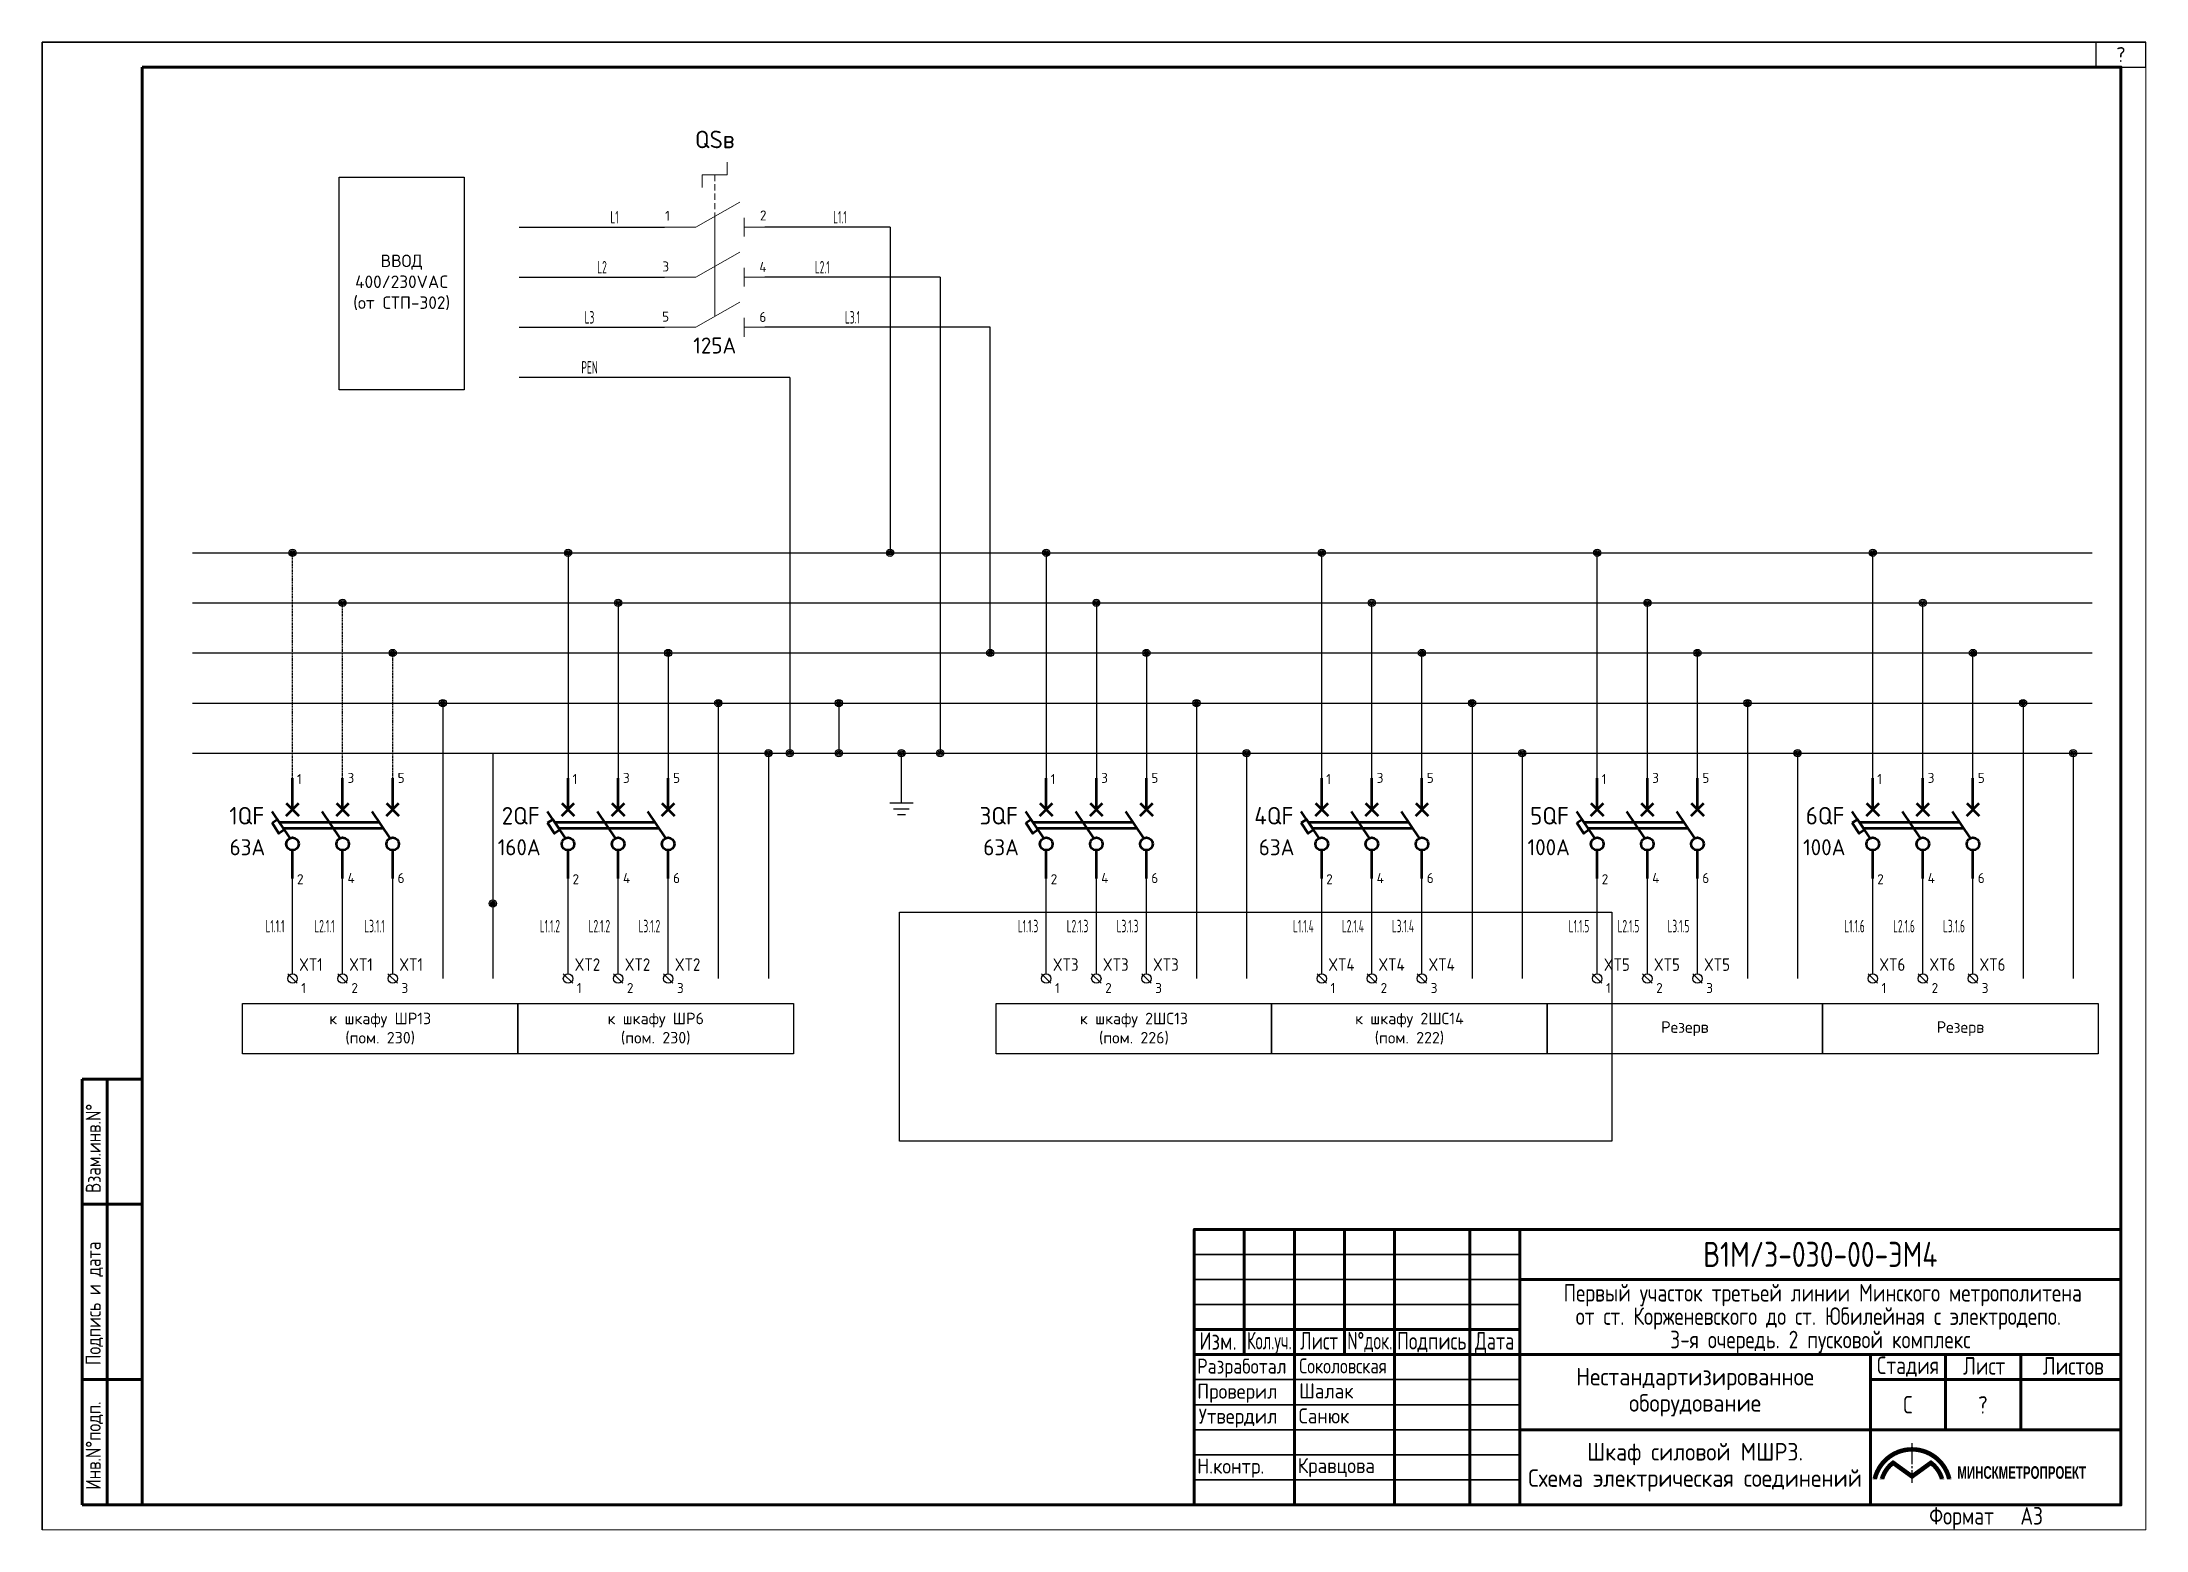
# Paper-space layout 'Layout2' of a CAD drawing. Extents: x 699 to 1119, y -252 to 45.
# The model-space entities are those that its viewports show. They can reach past a viewport. Long polylines and large blocks are cut down to what shows.
import ezdxf
from ezdxf.enums import TextEntityAlignment as Align

# ---------------------------------------------------------------- set-up
doc = ezdxf.new("R2010")
doc.units = 0
doc.linetypes.add('HIDDEN2', pattern=[0.1875, 0.125, -0.0625])
doc.linetypes.add('STRIH', pattern=[2, 1, -1])
doc.layers.add('_Рамка', color=7, linetype='Continuous', lineweight=25)
doc.layers.add('ЭЛ_надписи', color=7, linetype='Continuous', lineweight=30)
for name, color, linetype in [('Layer1', 7, 'Continuous'), ('MISC', 5, 'Continuous'), ('SYMS', 7, 'Continuous'), ('TAGFIXED', 7, 'Continuous'), ('TAGS', 7, 'Continuous'), ('TERMS', 7, 'Continuous'), ('WIREFIXED', 1, 'Continuous'), ('зелено-желтый_2.5_ПВ3', 60, 'Continuous'), ('зелено-желтый_4_ПВ3', 60, 'Continuous'), ('зелено-желтый_6_ПВ3', 60, 'Continuous'), ('медь_шина', 7, 'Continuous'), ('черный_2.5_ПВ3', 250, 'Continuous'), ('черный_4_ПВ3', 250, 'Continuous'), ('черный_6_ПВ3', 250, 'Continuous'), ('ЭЛ', 7, 'Continuous'), ('ЭЛЕКТР.', 7, 'Continuous')]:
    doc.layers.add(name, color=color, linetype=linetype)
doc.styles.add('GOST-2.304_Type-B', font='GOST_Common.ttf')
doc.styles.add('ISOCPEUR', font='isocpeur.ttf', dxfattribs={"width": 0.8})
doc.styles.add('WD', font='txt.shx')
doc.styles.add('WD_IEC', font='ISOCP2.shx', dxfattribs={"width": 0.9, "height": 4})
doc.styles.add('ГОСТ 2.304', font='isocpeur.ttf')
doc.styles.add('ММП', font='isocpeur.ttf', dxfattribs={"width": 0.9})

psp = doc.layouts.new('Layout2')

msp = doc.modelspace()

# ---------------------------------------------------------------- texts
at = {"color": 7, "linetype": 'STRIH', "lineweight": 20, "attachment_point": 5, "style": 'ГОСТ 2.304'}
for s, insert, char_height, width in [('{\\C256;ВВОД \\P400/230VAC\\P(от СТП-302)}', (487.06, 243.54), 2.5, 25), ('{\\C256;к шкафу ШР13\\P(пом. 230)}', (482.77, 94.57), 2.3, 55), ('{\\C256;к шкафу ШР6\\P(пом. 230)}', (537.77, 94.57), 2.3, 55), ('{\\C256;к шкафу 2ШС13\\P(пом. 226)}', (633.24, 94.57), 2.3, 55), ('{\\C256;к шкафу 2ШС14\\P(пом. 222)}', (688.24, 94.57), 2.3, 55), ('{\\C256;Резерв}', (743.24, 94.57), 2.3, 55), ('{\\C256;Резерв}', (798.24, 94.57), 2.3, 55)]:
    msp.add_mtext(s, dxfattribs=dict(at, insert=insert, char_height=char_height, width=width))
at = {"layer": 'ЭЛ', "style": 'ISOCPEUR', "width": 0.9}
msp.add_text('?', height=3, dxfattribs=at).set_placement((830.27, 287.51), align=Align.CENTER)
at = {"layer": 'ЭЛ_надписи', "color": 7, "lineweight": 30, "style": 'ISOCPEUR'}
for s, width, p in [('Разработал', 0.85, (645.87, 25.7)), ('Соколовская', 0.8, (666.24, 25.75)), ('Проверил', 0.9, (645.87, 20.7)), ('Шалак', 0.9, (666.24, 20.75)), ('Утвердил', 0.9, (646.17, 15.73)), ('Санюк', 0.9, (666.14, 15.77)), ('Н.контр.', 0.9, (645.87, 5.75)), ('Кравцова', 0.9, (665.95, 5.85))]:
    msp.add_text(s, height=3, dxfattribs=dict(at, width=width)).set_placement(p)
at = {"layer": 'ЭЛЕКТР.', "ltscale": 0.5, "char_height": 3.5, "style": 'ММП'}
for s, width, insert, attachment_point, line_spacing_factor in [('\\pi8.76306;{\\W0.8;Первый участок третьей линии Минского метрополитена\\P\\pi9.39306; от ст. Корженевского до ст. Юбилейная с электродепо.           \\P\\pi30.04306;3-я очередь. 2 пусковой комплекс}', 119.7261, (710.27, 43.6), 1, 0.8), ('Нестандартизированное оборудование ', 70, (745.27, 22.01), 5, 0.9), ('Шкаф силовой МШР3.\\PСхема электрическая соединений ', 70, (745.27, 7.01), 5, 0.9)]:
    msp.add_mtext_dynamic_manual_height_columns(s, width=width, gutter_width=25, heights=[15], dxfattribs=dict(at, insert=insert, attachment_point=attachment_point, line_spacing_factor=line_spacing_factor))

# ---------------------------------------------------------------- blocks, each defined once
blk = doc.blocks.new('HGND2')
for p, q in [((0, 0.09375), (0, -0.09375)), ((0.046875, 0.0625), (0.046875, -0.0625)), ((0.09375, 0.03125), (0.09375, -0.03125))]:
    blk.add_line(p, q)
at = {"style": 'WD', "flags": 1}
blk.add_attdef('X4TERM01', (0, 0), '', height=0.01, dxfattribs=at)
blk = doc.blocks.new('WDDOT')
for radius in [0.72, 0.449, 0.223]:
    blk.add_circle((0, 0), radius)
blk = doc.blocks.new('WD_WNH')
at = {"linetype": 'Continuous', "style": 'WD_IEC', "width": 0.8}
blk.add_attdef('WIRENO', text='', height=2.5, dxfattribs=at).set_placement((0, 0.75), align=Align.CENTER)
at = {"style": 'WD_IEC', "flags": 1}
for tag, p in [('W08USER', (0, 0.375)), ('W04USER', (0, 0.875)), ('W05USER', (0, 0.75)), ('W09USER', (0, 0.25)), ('W03USER', (0, 1)), ('W06USER', (0, 0.625)), ('W07USER', (0, 0.5)), ('W02USER', (0, 1.125)), ('W01USER', (0, 1.25)), ('W10USER', (0, 0.125))]:
    blk.add_attdef(tag, text='', height=0.08, dxfattribs=at).set_placement(p, align=Align.CENTER)
blk = doc.blocks.new('VCB1_021')
at = {"lineweight": 50}
for p, q in [((0, -6.25), (0, 0)), ((-0.5, -12), (-4.09, -6.67)), ((-1.25, -7.5), (1.25, -5)), ((-1.25, -5), (1.25, -7.5)), ((0, -20), (0, -14.38))]:
    blk.add_line(p, q, dxfattribs=at)
blk.add_lwpolyline([(-4.09, -8.93), (-3.05, -8.23), (-1.66, -10.31), (-2.7, -11.01)], close=True, dxfattribs=at)
blk.add_circle((0, -13.12), 1.25, dxfattribs=at)
at = {"style": 'WD_IEC', "flags": 1}
for tag, p, height in [('X2TERM01', (0, 0), 0.08), ('ASSYCODE', (7.5, -12.5), 1), ('FAMILY', (7.5, -15), 1), ('X8TERM02', (0, -20), 0.08)]:
    blk.add_attdef(tag, p, '', height=height, dxfattribs=at)
at = {"style": 'GOST-2.304_Type-B'}
for tag, p in [('TERM01', (0.89, -0.18)), ('TERM02', (0.89, -20.18))]:
    blk.add_attdef(tag, text='', height=2, dxfattribs=at).set_placement(p, align=Align.MIDDLE_LEFT)
for tag, height, style, flags, p in [('DESC3', 2.7, 'WD_IEC', 1, (15, -5)), ('MFG', 1.5, 'WD_IEC', 9, (10, -7.5)), ('INST', 2.7, 'WD_IEC', 1, (17.5, -7.5)), ('CAT', 1.5, 'WD_IEC', 9, (10, -10)), ('LOC', 2.7, 'WD_IEC', 1, (20, -12.5)), ('XREF', 2.7, 'GOST-2.304_Type-B', 1, (25, -17.5)), ('DESC1', 2.7, 'WD_IEC', 1, (15, -20)), ('DESC2', 2.7, 'WD_IEC', 1, (15, -25))]:
    blk.add_attdef(tag, text='', height=height, dxfattribs=dict(style=style, flags=flags)).set_placement(p, align=Align.RIGHT)
for tag, height, p in [('TAG1', 3.5, (-7.5, -7.5)), ('RATING1', 3.2, (-7.31, -13.79))]:
    blk.add_attdef(tag, text='', height=height, dxfattribs=at).set_placement(p, align=Align.MIDDLE_RIGHT)
blk = doc.blocks.new('VCB2_021')
at = {"lineweight": 50}
for p, q in [((0, -6.25), (0, 0)), ((-0.5, -12), (-4.09, -6.67)), ((-1.25, -7.5), (1.25, -5)), ((-1.25, -5), (1.25, -7.5)), ((-12.69, -8.75), (-2.69, -8.75)), ((-11.85, -10), (-1.85, -10)), ((0, -20), (0, -14.38))]:
    blk.add_line(p, q, dxfattribs=at)
blk.add_circle((0, -13.12), 1.25, dxfattribs=at)
at = {"style": 'WD_IEC', "flags": 1}
for tag, p in [('LOC', (15, 5)), ('DESC3', (17.5, 0)), ('DESC2', (17.5, -5)), ('DESC1', (17.5, -22.5)), ('INST', (15, -27.5)), ('XREF', (17.5, -32.5))]:
    blk.add_attdef(tag, text='', height=2.7, dxfattribs=at).set_placement(p, align=Align.RIGHT)
for tag, p, height in [('X2TERM01', (0, 0), 0.08), ('FAMILY', (12.5, -17.5), 1), ('X8TERM02', (0, -20), 0.08)]:
    blk.add_attdef(tag, p, '', height=height, dxfattribs=at)
at = {"style": 'GOST-2.304_Type-B'}
for tag, p in [('TERM01', (0.97, 0.06)), ('TERM02', (0.97, -19.94))]:
    blk.add_attdef(tag, text='', height=2, dxfattribs=at).set_placement(p, align=Align.MIDDLE_LEFT)
at = {"style": 'GOST-2.304_Type-B', "flags": 1}
blk.add_attdef('TAG2', text='', height=3.5, dxfattribs=at).set_placement((2.5, -10), align=Align.MIDDLE_LEFT)
blk = doc.blocks.new('HDS1_001_1-')
at = {"linetype": 'Continuous', "lineweight": 0}
for p, q in [((12.5, 10.44), (12.5, 12.94)), ((7.5, 7.94), (7.5, 10.44)), ((7.5, 10.44), (12.5, 10.44))]:
    blk.add_line(p, q, dxfattribs=at)
at = {"linetype": 'HIDDEN2', "lineweight": 0, "ltscale": 10}
blk.add_line((10, 10.44), (10, 2.14), dxfattribs=at)
at = {"layer": 'Layer1', "lineweight": 0}
for p, q in [((15.87, 1.88), (15.87, -1.88)), ((15.87, 0), (20, 0))]:
    blk.add_line(p, q, dxfattribs=at)
blk.add_lwpolyline([(0, 0), (6.25, 0), (15, 5)], dxfattribs=at)
at = {"style": 'GOST-2.304_Type-B'}
for tag, height, p in [('TAG1', 3.5, (10, 17.5)), ('RATING1', 3.2, (10, -5))]:
    blk.add_attdef(tag, text='', height=height, dxfattribs=at).set_placement(p, align=Align.MIDDLE_CENTER)
at = {"style": 'WD'}
for tag, flags, p in [('MFG', 9, (-10, 10)), ('ASSYCODE', 9, (-10, 5)), ('CAT', 9, (-10, 7.5)), ('WDTYPE', 1, (-10, -15))]:
    blk.add_attdef(tag, text='', height=0.01, dxfattribs=dict(at, flags=flags)).set_placement(p, align=Align.CENTER)
at = {"style": 'WD', "width": 0.7, "flags": 1}
for tag, p in [('DESC1', (-10, 2.5)), ('DESC2', (-10, -2.5)), ('DESC3', (-10, -5)), ('INST', (-10, -7.5)), ('LOC', (-10, -12.5)), ('WDBLKNAM', (-10, -17.5)), ('POS1', (-10, -20))]:
    blk.add_attdef(tag, text='', height=0.125, dxfattribs=at).set_placement(p, align=Align.CENTER)
at = {"style": 'WD'}
for tag, p, height, flags in [('FAMILY', (-10, 0), 0.01, 9), ('X4TERM01', (0, 0), 0.005, 1), ('X1TERM02', (20, 0), 0.005, 1)]:
    blk.add_attdef(tag, p, '', height=height, dxfattribs=dict(at, flags=flags))
at = {"style": 'GOST-2.304_Type-B'}
blk.add_attdef('TERM01', text='', height=2, dxfattribs=at).set_placement((1.04, 2.25), align=Align.MIDDLE_RIGHT)
blk.add_attdef('TERM02', text='', height=2, dxfattribs=at).set_placement((19.03, 2.33), align=Align.MIDDLE_LEFT)
blk = doc.blocks.new('HDS2_001_1-')
at = {"lineweight": 0}
for p, q in [((10, 12.14), (10, 2.14)), ((15.87, 1.88), (15.87, -1.88)), ((15.87, 0), (20, 0))]:
    blk.add_line(p, q, dxfattribs=at)
blk.add_lwpolyline([(0, 0), (6.25, 0), (15, 5)], dxfattribs=at)
at = {"flags": 1}
for tag, height, style, p in [('WDTYPE', 0.01, 'WD', (7.5, 22.5)), ('RATING1', 3.2, 'GOST-2.304_Type-B', (10, -12.5))]:
    blk.add_attdef(tag, text='', height=height, dxfattribs=dict(at, style=style)).set_placement(p, align=Align.CENTER)
at = {"style": 'WD', "width": 0.7, "flags": 1}
for tag, p in [('LOC', (10, 25)), ('WDBLKNAM', (12.5, 22.5)), ('INST', (7.5, 17.5)), ('DESC2', (10, 17.5)), ('DESC1', (10, 20)), ('DESC3', (12.5, 17.5)), ('POS1', (5, 15))]:
    blk.add_attdef(tag, text='', height=0.125, dxfattribs=at).set_placement(p, align=Align.CENTER)
at = {"style": 'WD'}
for tag, p, height, flags in [('FAMILY', (10, 22.5), 0.01, 9), ('X4TERM01', (0, 0), 0.005, 1), ('X1TERM02', (20, 0), 0.005, 1)]:
    blk.add_attdef(tag, p, '', height=height, dxfattribs=dict(at, flags=flags))
at = {"style": 'GOST-2.304_Type-B'}
blk.add_attdef('TERM01', text='', height=2, dxfattribs=at).set_placement((0.89, 2.14), align=Align.MIDDLE_RIGHT)
blk.add_attdef('TERM02', text='', height=2, dxfattribs=at).set_placement((18.91, 2.07), align=Align.MIDDLE_LEFT)
at = {"style": 'GOST-2.304_Type-B', "flags": 1}
blk.add_attdef('TAG2', text='', height=3.5, dxfattribs=at).set_placement((10, -5), align=Align.MIDDLE_CENTER)
blk = doc.blocks.new('HT0001_013')
at = {"linetype": 'Continuous'}
blk.add_line((-0.94, 0.94), (0.94, -0.94), dxfattribs=at)
blk.add_circle((0, 0), 0.938, dxfattribs=at)
at = {"style": 'WD_IEC', "flags": 1}
for tag, p in [('DESC3', (-5, 12.5)), ('DESC2', (-5, 7.5)), ('DESC1', (-5, 2.5)), ('INST', (-5, -10)), ('LOC', (-5, -15))]:
    blk.add_attdef(tag, text='', height=2.5, dxfattribs=at).set_placement(p, align=Align.RIGHT)
for tag, p, height in [('MFG', (-7.5, 0), 1.5), ('X4TERM01', (-0.94, 0), 0.08), ('X2TERM01', (0, 0.94), 0.08), ('X1TERM01', (0.94, 0), 0.08), ('ASSYCODE', (-10, -5), 1), ('CAT', (-7.5, -2.5), 1.5), ('X8TERM01', (0, -0.94), 0.08), ('CATDESC', (-10, -17.5), 1)]:
    blk.add_attdef(tag, p, '', height=height, dxfattribs=at)
at = {"style": 'GOST-2.304_Type-B', "flags": 8}
blk.add_attdef('TAGSTRIP', text='', height=2.5, dxfattribs=at).set_placement((1.31, 2.79), align=Align.MIDDLE_LEFT)
at = {"style": 'GOST-2.304_Type-B'}
blk.add_attdef('TERM01', text='', height=2, dxfattribs=at).set_placement((1.76, -1.89), align=Align.MIDDLE_LEFT)
blk = doc.blocks.new('WD_WNV')
at = {"linetype": 'Continuous', "style": 'WD_IEC', "width": 0.8}
blk.add_attdef('WIRENO', text='', height=2.5, dxfattribs=at).set_placement((-1.6, 0), align=Align.MIDDLE_RIGHT)
at = {"style": 'WD_IEC', "flags": 1}
for tag, p in [('W08USER', (-1, 0.375)), ('W04USER', (-1, 0.875)), ('W05USER', (-1, 0.75)), ('W09USER', (-1, 0.25)), ('W03USER', (-1, 1)), ('W06USER', (-1, 0.625)), ('W07USER', (-1, 0.5)), ('W02USER', (-1, 1.125)), ('W01USER', (-1, 1.25)), ('W10USER', (-1, 0.125))]:
    blk.add_attdef(tag, text='', height=0.08, dxfattribs=at).set_placement(p, align=Align.CENTER)
blk = doc.blocks.new('*U173')
at = {"color": 4, "lineweight": 60}
for p, q in [((21243.22, 46109.74), (21243.22, 46024.74)), ((21243.22, 46109.74), (21255.22, 46109.74)), ((21248.22, 46109.74), (21248.22, 46024.74)), ((21243.22, 46084.74), (21255.22, 46084.74)), ((21475.22, 46079.74), (21475.22, 46054.74)), ((21485.22, 46079.74), (21485.22, 46024.74)), ((21495.22, 46079.74), (21495.22, 46054.74)), ((21505.22, 46079.74), (21505.22, 46024.74)), ((21520.22, 46079.74), (21520.22, 46024.74)), ((21530.22, 46079.74), (21530.22, 46024.74)), ((21530.22, 46069.74), (21650.22, 46069.74)), ((21465.22, 46059.74), (21530.22, 46059.74)), ((21465.22, 46054.74), (21530.22, 46054.74)), ((21530.22, 46054.74), (21650.22, 46054.74)), ((21600.22, 46054.74), (21600.22, 46024.74)), ((21615.22, 46054.74), (21615.22, 46039.74)), ((21630.22, 46054.74), (21630.22, 46039.74)), ((21243.22, 46049.74), (21255.22, 46049.74)), ((21600.22, 46049.74), (21650.22, 46049.74)), ((21530.22, 46039.74), (21650.22, 46039.74)), ((21243.22, 46024.74), (21255.22, 46024.74))]:
    blk.add_line(p, q, dxfattribs=at)
at = {"color": 7, "lineweight": 30}
for p, q in [((21465.22, 46074.74), (21530.22, 46074.74)), ((21465.22, 46069.74), (21530.22, 46069.74)), ((21465.22, 46064.74), (21530.22, 46064.74)), ((21465.22, 46049.74), (21530.22, 46049.74)), ((21465.22, 46044.74), (21530.22, 46044.74)), ((21465.22, 46039.74), (21530.22, 46039.74)), ((21465.22, 46034.74), (21530.22, 46034.74)), ((21465.22, 46029.74), (21530.22, 46029.74))]:
    blk.add_line(p, q, dxfattribs=at)
blk.add_lwpolyline([(21235.22, 46316.74), (21655.22, 46316.74), (21655.22, 46019.74), (21235.22, 46019.74)], close=True, dxfattribs=at)
at = {"color": 4, "lineweight": 60}
for points in [[(21255.22, 46311.74), (21650.22, 46311.74), (21650.22, 46024.74), (21255.22, 46024.74)], [(21465.22, 46024.74), (21650.22, 46024.74), (21650.22, 46079.74), (21465.22, 46079.74)]]:
    blk.add_lwpolyline(points, close=True, dxfattribs=at)
at = {"color": 172}
for points in [[(21601.09, 46029.86, 0.9, 0.9, 0), (21601.09, 46029.96, 0.9, 0.9, -0.788931), (21615.94, 46029.96, 0.9, 0.9, 0), (21615.94, 46029.86, 0, 0, 0)], [(21602.54, 46029.86, 0.9, 0.9, 0), (21602.54, 46029.96, 0.9, 0.9, -0.168426), (21604.92, 46033.28, 0, 0, 0)], [(21612.3, 46033.15, 0.72, 0.72, -0.158796), (21614.5, 46029.96, 0.9, 0.9, 0), (21614.5, 46029.86, 0, 0, 0)]]:
    blk.add_lwpolyline(points, format="xyseb", dxfattribs=at)
for points, const_width in [([(21608.52, 46032.84), (21608.52, 46037.09)], 0.225), ([(21612.51, 46033.3), (21608.52, 46030.41), (21604.52, 46033.3)], 0.9), ([(21608.52, 46032.03), (21608.52, 46032.48)], 0.225), ([(21608.52, 46029.13), (21608.52, 46031.68)], 0.225)]:
    blk.add_lwpolyline(points, dxfattribs=dict(at, const_width=const_width))
at = {"color": 172, "const_width": 0.9}
blk.add_lwpolyline([(21614.5, 46029.96, 0.168426), (21612.11, 46033.28, 0.168426)], format="xyb", dxfattribs=at)
at = {"color": 7, "lineweight": 30, "style": 'ISOCPEUR', "width": 0.8}
for s, p in [('Взам.инв.N%%d', (21246.94, 46087.01)), ('Подпись и дата', (21246.93, 46052.63)), ('Инв.N%%dподп.', (21246.93, 46027.75))]:
    blk.add_text(s, height=3, rotation=90, dxfattribs=at).set_placement(p)
at = {"color": 7, "lineweight": 30, "style": 'ISOCPEUR'}
for s, width, p, p2 in [('Изм.', 0.838425, (21466.22, 46055.7), (21473.7, 46055.7)), ('Кол.уч.', 0.606854, (21475.77, 46055.77), (21484.69, 46055.77)), ('Лист', 0.722731, (21486.36, 46055.74), (21493.94, 46055.74)), ('N%%Dдок.', 0.678677, (21495.79, 46055.77), (21504.82, 46055.77)), ('Подпись', 0.8104, (21505.7, 46055.74), (21519.6, 46055.74)), ('Дата', 0.659629, (21521.28, 46055.74), (21529.13, 46055.74))]:
    blk.add_text(s, height=3.5, dxfattribs=dict(at, width=width)).set_placement(p, p2, align=Align.FIT)
at = {"color": 7, "lineweight": 30, "style": 'ISOCPEUR', "width": 0.8}
for s, p in [('Стадия', (21607.72, 46050.85)), ('Лист', (21622.92, 46050.73)), ('Листов', (21640.72, 46050.73))]:
    blk.add_text(s, height=3.5, dxfattribs=at).set_placement(p, align=Align.CENTER)
blk.add_text('Формат', height=3.5, dxfattribs=at).set_placement((21611.96, 46020.8))
at = {"color": 7, "insert": (21617.56, 46032.45), "char_height": 2.5, "width": 31.8132, "attachment_point": 1, "style": 'ISOCPEUR'}
blk.add_mtext('{\\fArial Narrow|b1|i0|c204|p34;МИНСКМЕТРОПРОЕКТ}', dxfattribs=at)
at = {"color": 5, "lineweight": 50, "style": 'ISOCPEUR', "width": 0.8}
blk.add_attdef('ШИФР_ОБЪЕКТА', text='', height=5, dxfattribs=at).set_placement((21590.22, 46074.74), align=Align.MIDDLE_CENTER)
at = {"color": 7, "lineweight": 30, "style": 'ISOCPEUR', "width": 0.8}
for tag, p in [('СТАДИЯ', (21607.72, 46044.74)), ('КОЛИЧЕСТВО_ЛИСТОВ_КОМПЛЕКТА', (21640.22, 46044.69))]:
    blk.add_attdef(tag, text='', height=3.5, dxfattribs=at).set_placement(p, align=Align.MIDDLE_CENTER)
blk.add_attdef('НОМЕР_ЛИСТА', text='', height=3.5, dxfattribs=at).set_placement((21622.66, 46044.69), align=Align.MIDDLE)
blk.add_attdef('ФОРМАТ', (21630.16, 46020.8), '', height=3.5, dxfattribs=at)

# ---------------------------------------------------------------- linework, layer by layer
msp.add_line((574.33, 159.57), (574.33, 149.57))
at = {"color": 60}
msp.add_line((564.56, 154.57), (564.56, 149.57), dxfattribs=at)
for points in [[(499.56, 264.57), (499.56, 222.07), (474.56, 222.07), (474.56, 264.57)], [(510.27, 99.57), (510.27, 89.57), (455.27, 89.57), (455.27, 99.57)], [(565.27, 99.57), (565.27, 89.57), (510.27, 89.57), (510.27, 99.57)], [(660.74, 99.57), (660.74, 89.57), (605.74, 89.57), (605.74, 99.57)], [(715.74, 99.57), (715.74, 89.57), (660.74, 89.57), (660.74, 99.57)], [(770.74, 99.57), (770.74, 89.57), (715.74, 89.57), (715.74, 99.57)], [(825.74, 99.57), (825.74, 89.57), (770.74, 89.57), (770.74, 99.57)]]:
    msp.add_lwpolyline(points, close=True)
at = {"layer": 'зелено-желтый_2.5_ПВ3'}
for p, q in [((586.83, 139.57), (586.83, 149.57)), ((655.74, 149.57), (655.74, 104.57)), ((710.74, 149.57), (710.74, 104.57)), ((765.74, 149.57), (765.74, 104.57)), ((820.74, 149.57), (820.74, 104.57))]:
    msp.add_line(p, q, dxfattribs=at)
at = {"layer": 'зелено-желтый_4_ПВ3'}
for q in [(510.5, 224.57), (564.56, 154.57)]:
    msp.add_line((564.56, 224.57), q, dxfattribs=at)
at = {"layer": 'зелено-желтый_6_ПВ3'}
for p, q in [((505.27, 149.57), (505.27, 104.57)), ((560.27, 149.57), (560.27, 104.57))]:
    msp.add_line(p, q, dxfattribs=at)
at = {"layer": 'медь_шина', "color": 2}
msp.add_line((445.27, 189.57), (824.56, 189.57), dxfattribs=at)
at = {"layer": 'медь_шина', "color": 3}
msp.add_line((445.27, 179.57), (824.56, 179.57), dxfattribs=at)
at = {"layer": 'медь_шина', "color": 1}
msp.add_line((445.27, 169.57), (824.56, 169.57), dxfattribs=at)
at = {"layer": 'медь_шина', "color": 60}
msp.add_line((445.27, 149.57), (824.56, 149.57), dxfattribs=at)
at = {"layer": 'черный_2.5_ПВ3', "color": 5}
msp.add_line((445.27, 159.57), (824.56, 159.57), dxfattribs=at)
at = {"layer": 'черный_6_ПВ3', "color": 2}
for p, q in [((510.5, 254.57), (539.56, 254.57)), ((584.56, 254.57), (559.56, 254.57)), ((584.56, 254.57), (584.56, 189.57))]:
    msp.add_line(p, q, dxfattribs=at)
at = {"layer": 'черный_6_ПВ3', "color": 3}
for p, q in [((510.51, 244.57), (539.56, 244.57)), ((594.56, 244.57), (559.56, 244.57)), ((594.56, 244.57), (594.56, 149.7))]:
    msp.add_line(p, q, dxfattribs=at)
at = {"layer": 'черный_6_ПВ3', "color": 1}
for p, q in [((510.5, 234.57), (539.56, 234.57)), ((604.56, 234.57), (559.56, 234.57)), ((604.56, 169.57), (604.56, 234.57))]:
    msp.add_line(p, q, dxfattribs=at)
at = {"layer": 'черный_6_ПВ3', "linetype": 'HIDDEN2'}
for p, q in [((465.27, 144.57), (465.27, 189.57)), ((475.27, 144.57), (475.27, 179.57)), ((485.27, 144.57), (485.27, 169.57))]:
    msp.add_line(p, q, dxfattribs=at)
at = {"layer": 'черный_6_ПВ3'}
for p, q in [((520.27, 189.57), (520.27, 144.57)), ((615.74, 189.57), (615.74, 144.57)), ((670.74, 144.57), (670.74, 189.57)), ((725.74, 144.57), (725.74, 189.57)), ((780.74, 144.57), (780.74, 189.57)), ((530.27, 179.57), (530.27, 144.57)), ((625.74, 179.57), (625.74, 144.57)), ((680.74, 144.57), (680.74, 179.57)), ((735.74, 144.57), (735.74, 179.57)), ((790.74, 144.57), (790.74, 179.57)), ((540.27, 169.57), (540.27, 144.57)), ((635.74, 169.57), (635.74, 144.57)), ((690.74, 144.57), (690.74, 169.57)), ((745.74, 144.57), (745.74, 169.57)), ((800.74, 144.57), (800.74, 169.57)), ((495.27, 159.57), (495.27, 104.57)), ((550.27, 159.57), (550.27, 104.57)), ((645.74, 159.57), (645.74, 104.57)), ((700.74, 159.57), (700.74, 104.57)), ((755.74, 159.57), (755.74, 104.57)), ((810.74, 159.57), (810.74, 104.57)), ((465.27, 105.51), (465.27, 124.57)), ((475.27, 105.51), (475.27, 124.57)), ((485.27, 105.51), (485.27, 124.57)), ((520.27, 105.51), (520.27, 124.57)), ((530.27, 105.51), (530.27, 124.57)), ((540.27, 105.51), (540.27, 124.57)), ((615.74, 105.51), (615.74, 124.57)), ((625.74, 105.51), (625.74, 124.57)), ((635.74, 105.51), (635.74, 124.57)), ((670.74, 105.51), (670.74, 124.57)), ((680.74, 105.51), (680.74, 124.57)), ((690.74, 105.51), (690.74, 124.57)), ((725.74, 105.51), (725.74, 124.57)), ((735.74, 105.51), (735.74, 124.57)), ((745.74, 105.51), (745.74, 124.57)), ((780.74, 105.51), (780.74, 124.57)), ((790.74, 105.51), (790.74, 124.57)), ((800.74, 105.51), (800.74, 124.57))]:
    msp.add_line(p, q, dxfattribs=at)
at = {"layer": 'черный_6_ПВ3', "color": 1}
msp.add_lwpolyline([(586.44, 117.82), (728.65, 117.82), (728.65, 72.09), (586.44, 72.09)], close=True, dxfattribs=at)
at = {"layer": 'ЭЛ', "color": 7, "linetype": 'Continuous'}
msp.add_lwpolyline([(825.27, 286.51), (835.27, 286.51), (835.27, 291.51), (825.27, 291.51)], close=True, dxfattribs=at)

# ---------------------------------------------------------------- block references
at = {"layer": '_Рамка'}
ref = msp.add_blockref('*U173', (-20819.94, -46025.23), dxfattribs=at)
ref.add_attrib('ШИФР_ОБЪЕКТА', 'В1М/3-030-00-ЭМ4', dxfattribs={"layer": '0', "color": 5, "lineweight": 50, "height": 5, "style": 'ISOCPEUR', "width": 0.8}).set_placement((770.27, 49.51), align=Align.MIDDLE_CENTER)
ref.add_attrib('СТАДИЯ', 'С', dxfattribs={"layer": '0', "color": 7, "lineweight": 30, "height": 3.5, "style": 'ISOCPEUR', "width": 0.8}).set_placement((787.77, 19.51), align=Align.MIDDLE_CENTER)
ref.add_attrib('НОМЕР_ЛИСТА', '?', dxfattribs={"layer": '0', "color": 7, "lineweight": 30, "height": 3.5, "style": 'ISOCPEUR', "width": 0.8}).set_placement((802.72, 19.46), align=Align.MIDDLE)
ref.add_attrib('ФОРМАТ', 'А3', (810.22, -4.43), dxfattribs={"layer": '0', "color": 7, "lineweight": 30, "height": 3.5, "style": 'ISOCPEUR', "width": 0.8})
at = {"layer": 'SYMS'}
ref = msp.add_blockref('HDS1_001_1-', (539.56, 254.57), dxfattribs=at)
ref.add_attrib('TAG1F', 'QSв', dxfattribs={"layer": 'TAGFIXED', "height": 3.5, "style": 'GOST-2.304_Type-B'}).set_placement((549.56, 272.07), align=Align.MIDDLE_CENTER)
ref.add_attrib('RATING1', '125A', dxfattribs={"layer": 'MISC', "height": 3.2, "style": 'GOST-2.304_Type-B'}).set_placement((549.56, 230.94), align=Align.MIDDLE_CENTER)
ref.add_attrib('TERM01', '1', dxfattribs={"layer": 'TERMS', "height": 2, "style": 'GOST-2.304_Type-B'}).set_placement((540.61, 256.83), align=Align.MIDDLE_RIGHT)
ref.add_attrib('TERM02', '2', dxfattribs={"layer": 'TERMS', "height": 2, "style": 'GOST-2.304_Type-B'}).set_placement((558.59, 256.9), align=Align.MIDDLE_LEFT)
ref = msp.add_blockref('HDS2_001_1-', (539.56, 244.57), dxfattribs=at)
ref.add_attrib('TERM01', '3', dxfattribs={"layer": 'TERMS', "height": 2, "style": 'GOST-2.304_Type-B'}).set_placement((540.45, 246.71), align=Align.MIDDLE_RIGHT)
ref.add_attrib('TERM02', '4', dxfattribs={"layer": 'TERMS', "height": 2, "style": 'GOST-2.304_Type-B'}).set_placement((558.47, 246.64), align=Align.MIDDLE_LEFT)
ref = msp.add_blockref('HDS2_001_1-', (539.56, 234.57), dxfattribs=at)
ref.add_attrib('TERM01', '5', dxfattribs={"layer": 'TERMS', "height": 2, "style": 'GOST-2.304_Type-B'}).set_placement((540.45, 236.71), align=Align.MIDDLE_RIGHT)
ref.add_attrib('TERM02', '6', dxfattribs={"layer": 'TERMS', "height": 2, "style": 'GOST-2.304_Type-B'}).set_placement((558.47, 236.64), align=Align.MIDDLE_LEFT)
for p in [(465.27, 189.57), (520.27, 189.57), (584.56, 189.57), (615.74, 189.57), (670.74, 189.57), (725.74, 189.57), (780.74, 189.57), (475.27, 179.57), (530.27, 179.57), (625.74, 179.57), (680.74, 179.57), (735.74, 179.57), (790.74, 179.57), (485.27, 169.57), (540.27, 169.57), (604.56, 169.57), (635.74, 169.57), (690.74, 169.57), (745.74, 169.57), (800.74, 169.57), (495.27, 159.57), (550.27, 159.57), (574.33, 159.57), (645.74, 159.57), (700.74, 159.57), (755.74, 159.57), (810.74, 159.57), (560.27, 149.57), (564.56, 149.57), (574.33, 149.57), (586.83, 149.57), (594.56, 149.57), (655.74, 149.57), (710.74, 149.57), (765.74, 149.57), (820.74, 149.57), (505.27, 119.57)]:
    msp.add_blockref('WDDOT', p, dxfattribs=at)
ref = msp.add_blockref('VCB1_021', (465.27, 144.57), dxfattribs=at)
ref.add_attrib('TAG1F', '1QF', dxfattribs={"layer": 'TAGFIXED', "height": 3.5, "style": 'GOST-2.304_Type-B'}).set_placement((459.63, 137.07), align=Align.MIDDLE_RIGHT)
ref.add_attrib('RATING1', '63A', dxfattribs={"layer": 'MISC', "height": 3.2, "style": 'GOST-2.304_Type-B'}).set_placement((459.81, 130.78), align=Align.MIDDLE_RIGHT)
ref.add_attrib('TERM01', '1', dxfattribs={"layer": 'TERMS', "height": 2, "style": 'GOST-2.304_Type-B'}).set_placement((466.17, 144.4), align=Align.MIDDLE_LEFT)
ref.add_attrib('TERM02', '2', dxfattribs={"layer": 'TERMS', "height": 2, "style": 'GOST-2.304_Type-B'}).set_placement((466.17, 124.4), align=Align.MIDDLE_LEFT)
ref = msp.add_blockref('VCB2_021', (475.27, 144.57), dxfattribs=at)
ref.add_attrib('TERM01', '3', dxfattribs={"layer": 'TERMS', "height": 2, "style": 'GOST-2.304_Type-B'}).set_placement((476.25, 144.63), align=Align.MIDDLE_LEFT)
ref.add_attrib('TERM02', '4', dxfattribs={"layer": 'TERMS', "height": 2, "style": 'GOST-2.304_Type-B'}).set_placement((476.25, 124.63), align=Align.MIDDLE_LEFT)
ref = msp.add_blockref('VCB2_021', (485.27, 144.57), dxfattribs=at)
ref.add_attrib('TERM01', '5', dxfattribs={"layer": 'TERMS', "height": 2, "style": 'GOST-2.304_Type-B'}).set_placement((486.25, 144.63), align=Align.MIDDLE_LEFT)
ref.add_attrib('TERM02', '6', dxfattribs={"layer": 'TERMS', "height": 2, "style": 'GOST-2.304_Type-B'}).set_placement((486.25, 124.63), align=Align.MIDDLE_LEFT)
ref = msp.add_blockref('VCB1_021', (520.27, 144.57), dxfattribs=at)
ref.add_attrib('TAG1F', '2QF', dxfattribs={"layer": 'TAGFIXED', "height": 3.5, "style": 'GOST-2.304_Type-B'}).set_placement((514.63, 137.07), align=Align.MIDDLE_RIGHT)
ref.add_attrib('RATING1', '160A', dxfattribs={"layer": 'MISC', "height": 3.2, "style": 'GOST-2.304_Type-B'}).set_placement((514.81, 130.78), align=Align.MIDDLE_RIGHT)
ref.add_attrib('TERM01', '1', dxfattribs={"layer": 'TERMS', "height": 2, "style": 'GOST-2.304_Type-B'}).set_placement((521.17, 144.4), align=Align.MIDDLE_LEFT)
ref.add_attrib('TERM02', '2', dxfattribs={"layer": 'TERMS', "height": 2, "style": 'GOST-2.304_Type-B'}).set_placement((521.17, 124.4), align=Align.MIDDLE_LEFT)
ref = msp.add_blockref('VCB2_021', (530.27, 144.57), dxfattribs=at)
ref.add_attrib('TERM01', '3', dxfattribs={"layer": 'TERMS', "height": 2, "style": 'GOST-2.304_Type-B'}).set_placement((531.25, 144.63), align=Align.MIDDLE_LEFT)
ref.add_attrib('TERM02', '4', dxfattribs={"layer": 'TERMS', "height": 2, "style": 'GOST-2.304_Type-B'}).set_placement((531.25, 124.63), align=Align.MIDDLE_LEFT)
ref = msp.add_blockref('VCB2_021', (540.27, 144.57), dxfattribs=at)
ref.add_attrib('TERM01', '5', dxfattribs={"layer": 'TERMS', "height": 2, "style": 'GOST-2.304_Type-B'}).set_placement((541.25, 144.63), align=Align.MIDDLE_LEFT)
ref.add_attrib('TERM02', '6', dxfattribs={"layer": 'TERMS', "height": 2, "style": 'GOST-2.304_Type-B'}).set_placement((541.25, 124.63), align=Align.MIDDLE_LEFT)
ref = msp.add_blockref('VCB1_021', (615.74, 144.57), dxfattribs=at)
ref.add_attrib('TAG1F', '3QF', dxfattribs={"layer": 'TAGFIXED', "height": 3.5, "style": 'GOST-2.304_Type-B'}).set_placement((610.09, 137.07), align=Align.MIDDLE_RIGHT)
ref.add_attrib('RATING1', '63A', dxfattribs={"layer": 'MISC', "height": 3.2, "style": 'GOST-2.304_Type-B'}).set_placement((610.28, 130.78), align=Align.MIDDLE_RIGHT)
ref.add_attrib('TERM01', '1', dxfattribs={"layer": 'TERMS', "height": 2, "style": 'GOST-2.304_Type-B'}).set_placement((616.63, 144.4), align=Align.MIDDLE_LEFT)
ref.add_attrib('TERM02', '2', dxfattribs={"layer": 'TERMS', "height": 2, "style": 'GOST-2.304_Type-B'}).set_placement((616.63, 124.4), align=Align.MIDDLE_LEFT)
ref = msp.add_blockref('VCB2_021', (625.74, 144.57), dxfattribs=at)
ref.add_attrib('TERM01', '3', dxfattribs={"layer": 'TERMS', "height": 2, "style": 'GOST-2.304_Type-B'}).set_placement((626.71, 144.63), align=Align.MIDDLE_LEFT)
ref.add_attrib('TERM02', '4', dxfattribs={"layer": 'TERMS', "height": 2, "style": 'GOST-2.304_Type-B'}).set_placement((626.71, 124.63), align=Align.MIDDLE_LEFT)
ref = msp.add_blockref('VCB2_021', (635.74, 144.57), dxfattribs=at)
ref.add_attrib('TERM01', '5', dxfattribs={"layer": 'TERMS', "height": 2, "style": 'GOST-2.304_Type-B'}).set_placement((636.71, 144.63), align=Align.MIDDLE_LEFT)
ref.add_attrib('TERM02', '6', dxfattribs={"layer": 'TERMS', "height": 2, "style": 'GOST-2.304_Type-B'}).set_placement((636.71, 124.63), align=Align.MIDDLE_LEFT)
ref = msp.add_blockref('VCB1_021', (670.74, 144.57), dxfattribs=at)
ref.add_attrib('TAG1F', '4QF', dxfattribs={"layer": 'TAGFIXED', "height": 3.5, "style": 'GOST-2.304_Type-B'}).set_placement((665.09, 137.07), align=Align.MIDDLE_RIGHT)
ref.add_attrib('RATING1', '63A', dxfattribs={"layer": 'MISC', "height": 3.2, "style": 'GOST-2.304_Type-B'}).set_placement((665.28, 130.78), align=Align.MIDDLE_RIGHT)
ref.add_attrib('TERM01', '1', dxfattribs={"layer": 'TERMS', "height": 2, "style": 'GOST-2.304_Type-B'}).set_placement((671.63, 144.4), align=Align.MIDDLE_LEFT)
ref.add_attrib('TERM02', '2', dxfattribs={"layer": 'TERMS', "height": 2, "style": 'GOST-2.304_Type-B'}).set_placement((671.63, 124.4), align=Align.MIDDLE_LEFT)
ref = msp.add_blockref('VCB2_021', (680.74, 144.57), dxfattribs=at)
ref.add_attrib('TERM01', '3', dxfattribs={"layer": 'TERMS', "height": 2, "style": 'GOST-2.304_Type-B'}).set_placement((681.71, 144.63), align=Align.MIDDLE_LEFT)
ref.add_attrib('TERM02', '4', dxfattribs={"layer": 'TERMS', "height": 2, "style": 'GOST-2.304_Type-B'}).set_placement((681.71, 124.63), align=Align.MIDDLE_LEFT)
ref = msp.add_blockref('VCB2_021', (690.74, 144.57), dxfattribs=at)
ref.add_attrib('TERM01', '5', dxfattribs={"layer": 'TERMS', "height": 2, "style": 'GOST-2.304_Type-B'}).set_placement((691.71, 144.63), align=Align.MIDDLE_LEFT)
ref.add_attrib('TERM02', '6', dxfattribs={"layer": 'TERMS', "height": 2, "style": 'GOST-2.304_Type-B'}).set_placement((691.71, 124.63), align=Align.MIDDLE_LEFT)
ref = msp.add_blockref('VCB1_021', (725.74, 144.57), dxfattribs=at)
ref.add_attrib('TAG1F', '5QF', dxfattribs={"layer": 'TAGFIXED', "height": 3.5, "style": 'GOST-2.304_Type-B'}).set_placement((720.09, 137.07), align=Align.MIDDLE_RIGHT)
ref.add_attrib('RATING1', '100A', dxfattribs={"layer": 'MISC', "height": 3.2, "style": 'GOST-2.304_Type-B'}).set_placement((720.28, 130.78), align=Align.MIDDLE_RIGHT)
ref.add_attrib('TERM01', '1', dxfattribs={"layer": 'TERMS', "height": 2, "style": 'GOST-2.304_Type-B'}).set_placement((726.63, 144.4), align=Align.MIDDLE_LEFT)
ref.add_attrib('TERM02', '2', dxfattribs={"layer": 'TERMS', "height": 2, "style": 'GOST-2.304_Type-B'}).set_placement((726.63, 124.4), align=Align.MIDDLE_LEFT)
ref = msp.add_blockref('VCB2_021', (735.74, 144.57), dxfattribs=at)
ref.add_attrib('TERM01', '3', dxfattribs={"layer": 'TERMS', "height": 2, "style": 'GOST-2.304_Type-B'}).set_placement((736.71, 144.63), align=Align.MIDDLE_LEFT)
ref.add_attrib('TERM02', '4', dxfattribs={"layer": 'TERMS', "height": 2, "style": 'GOST-2.304_Type-B'}).set_placement((736.71, 124.63), align=Align.MIDDLE_LEFT)
ref = msp.add_blockref('VCB2_021', (745.74, 144.57), dxfattribs=at)
ref.add_attrib('TERM01', '5', dxfattribs={"layer": 'TERMS', "height": 2, "style": 'GOST-2.304_Type-B'}).set_placement((746.71, 144.63), align=Align.MIDDLE_LEFT)
ref.add_attrib('TERM02', '6', dxfattribs={"layer": 'TERMS', "height": 2, "style": 'GOST-2.304_Type-B'}).set_placement((746.71, 124.63), align=Align.MIDDLE_LEFT)
ref = msp.add_blockref('VCB1_021', (780.74, 144.57), dxfattribs=at)
ref.add_attrib('TAG1F', '6QF', dxfattribs={"layer": 'TAGFIXED', "height": 3.5, "style": 'GOST-2.304_Type-B'}).set_placement((775.09, 137.07), align=Align.MIDDLE_RIGHT)
ref.add_attrib('RATING1', '100A', dxfattribs={"layer": 'MISC', "height": 3.2, "style": 'GOST-2.304_Type-B'}).set_placement((775.28, 130.78), align=Align.MIDDLE_RIGHT)
ref.add_attrib('TERM01', '1', dxfattribs={"layer": 'TERMS', "height": 2, "style": 'GOST-2.304_Type-B'}).set_placement((781.63, 144.4), align=Align.MIDDLE_LEFT)
ref.add_attrib('TERM02', '2', dxfattribs={"layer": 'TERMS', "height": 2, "style": 'GOST-2.304_Type-B'}).set_placement((781.63, 124.4), align=Align.MIDDLE_LEFT)
ref = msp.add_blockref('VCB2_021', (790.74, 144.57), dxfattribs=at)
ref.add_attrib('TERM01', '3', dxfattribs={"layer": 'TERMS', "height": 2, "style": 'GOST-2.304_Type-B'}).set_placement((791.71, 144.63), align=Align.MIDDLE_LEFT)
ref.add_attrib('TERM02', '4', dxfattribs={"layer": 'TERMS', "height": 2, "style": 'GOST-2.304_Type-B'}).set_placement((791.71, 124.63), align=Align.MIDDLE_LEFT)
ref = msp.add_blockref('VCB2_021', (800.74, 144.57), dxfattribs=at)
ref.add_attrib('TERM01', '5', dxfattribs={"layer": 'TERMS', "height": 2, "style": 'GOST-2.304_Type-B'}).set_placement((801.71, 144.63), align=Align.MIDDLE_LEFT)
ref.add_attrib('TERM02', '6', dxfattribs={"layer": 'TERMS', "height": 2, "style": 'GOST-2.304_Type-B'}).set_placement((801.71, 124.63), align=Align.MIDDLE_LEFT)
at = {"layer": 'SYMS', "xscale": 25, "yscale": 25, "zscale": 25, "rotation": 270}
msp.add_blockref('HGND2', (586.83, 139.57), dxfattribs=at)
at = {"layer": 'SYMS'}
ref = msp.add_blockref('HT0001_013', (465.27, 104.57), dxfattribs=at)
ref.add_attrib('TAGSTRIP', 'XT1', dxfattribs={"layer": 'TAGS', "height": 2.5, "style": 'GOST-2.304_Type-B', "width": 0.9, "flags": 8}).set_placement((466.59, 107.36), align=Align.MIDDLE_LEFT)
ref.add_attrib('TERM01', '1', dxfattribs={"layer": 'TERMS', "height": 2, "style": 'GOST-2.304_Type-B'}).set_placement((467.03, 102.68), align=Align.MIDDLE_LEFT)
ref = msp.add_blockref('HT0001_013', (475.27, 104.57), dxfattribs=at)
ref.add_attrib('TAGSTRIP', 'XT1', dxfattribs={"layer": 'TAGS', "height": 2.5, "style": 'GOST-2.304_Type-B', "width": 0.9, "flags": 8}).set_placement((476.59, 107.36), align=Align.MIDDLE_LEFT)
ref.add_attrib('TERM01', '2', dxfattribs={"layer": 'TERMS', "height": 2, "style": 'GOST-2.304_Type-B'}).set_placement((477.03, 102.68), align=Align.MIDDLE_LEFT)
ref = msp.add_blockref('HT0001_013', (485.27, 104.57), dxfattribs=at)
ref.add_attrib('TAGSTRIP', 'XT1', dxfattribs={"layer": 'TAGS', "height": 2.5, "style": 'GOST-2.304_Type-B', "width": 0.9, "flags": 8}).set_placement((486.59, 107.36), align=Align.MIDDLE_LEFT)
ref.add_attrib('TERM01', '3', dxfattribs={"layer": 'TERMS', "height": 2, "style": 'GOST-2.304_Type-B'}).set_placement((487.03, 102.68), align=Align.MIDDLE_LEFT)
ref = msp.add_blockref('HT0001_013', (520.27, 104.57), dxfattribs=at)
ref.add_attrib('TAGSTRIP', 'XT2', dxfattribs={"layer": 'TAGS', "height": 2.5, "style": 'GOST-2.304_Type-B', "width": 0.9, "flags": 8}).set_placement((521.59, 107.36), align=Align.MIDDLE_LEFT)
ref.add_attrib('TERM01', '1', dxfattribs={"layer": 'TERMS', "height": 2, "style": 'GOST-2.304_Type-B'}).set_placement((522.03, 102.68), align=Align.MIDDLE_LEFT)
ref = msp.add_blockref('HT0001_013', (530.27, 104.57), dxfattribs=at)
ref.add_attrib('TAGSTRIP', 'XT2', dxfattribs={"layer": 'TAGS', "height": 2.5, "style": 'GOST-2.304_Type-B', "width": 0.9, "flags": 8}).set_placement((531.59, 107.36), align=Align.MIDDLE_LEFT)
ref.add_attrib('TERM01', '2', dxfattribs={"layer": 'TERMS', "height": 2, "style": 'GOST-2.304_Type-B'}).set_placement((532.03, 102.68), align=Align.MIDDLE_LEFT)
ref = msp.add_blockref('HT0001_013', (540.27, 104.57), dxfattribs=at)
ref.add_attrib('TAGSTRIP', 'XT2', dxfattribs={"layer": 'TAGS', "height": 2.5, "style": 'GOST-2.304_Type-B', "width": 0.9, "flags": 8}).set_placement((541.59, 107.36), align=Align.MIDDLE_LEFT)
ref.add_attrib('TERM01', '3', dxfattribs={"layer": 'TERMS', "height": 2, "style": 'GOST-2.304_Type-B'}).set_placement((542.03, 102.68), align=Align.MIDDLE_LEFT)
ref = msp.add_blockref('HT0001_013', (615.74, 104.57), dxfattribs=at)
ref.add_attrib('TAGSTRIP', 'XT3', dxfattribs={"layer": 'TAGS', "height": 2.5, "style": 'GOST-2.304_Type-B', "width": 0.9, "flags": 8}).set_placement((617.05, 107.36), align=Align.MIDDLE_LEFT)
ref.add_attrib('TERM01', '1', dxfattribs={"layer": 'TERMS', "height": 2, "style": 'GOST-2.304_Type-B'}).set_placement((617.5, 102.68), align=Align.MIDDLE_LEFT)
ref = msp.add_blockref('HT0001_013', (625.74, 104.57), dxfattribs=at)
ref.add_attrib('TAGSTRIP', 'XT3', dxfattribs={"layer": 'TAGS', "height": 2.5, "style": 'GOST-2.304_Type-B', "width": 0.9, "flags": 8}).set_placement((627.05, 107.36), align=Align.MIDDLE_LEFT)
ref.add_attrib('TERM01', '2', dxfattribs={"layer": 'TERMS', "height": 2, "style": 'GOST-2.304_Type-B'}).set_placement((627.5, 102.68), align=Align.MIDDLE_LEFT)
ref = msp.add_blockref('HT0001_013', (635.74, 104.57), dxfattribs=at)
ref.add_attrib('TAGSTRIP', 'XT3', dxfattribs={"layer": 'TAGS', "height": 2.5, "style": 'GOST-2.304_Type-B', "width": 0.9, "flags": 8}).set_placement((637.05, 107.36), align=Align.MIDDLE_LEFT)
ref.add_attrib('TERM01', '3', dxfattribs={"layer": 'TERMS', "height": 2, "style": 'GOST-2.304_Type-B'}).set_placement((637.5, 102.68), align=Align.MIDDLE_LEFT)
ref = msp.add_blockref('HT0001_013', (670.74, 104.57), dxfattribs=at)
ref.add_attrib('TAGSTRIP', 'XT4', dxfattribs={"layer": 'TAGS', "height": 2.5, "style": 'GOST-2.304_Type-B', "width": 0.9, "flags": 8}).set_placement((672.05, 107.36), align=Align.MIDDLE_LEFT)
ref.add_attrib('TERM01', '1', dxfattribs={"layer": 'TERMS', "height": 2, "style": 'GOST-2.304_Type-B'}).set_placement((672.5, 102.68), align=Align.MIDDLE_LEFT)
ref = msp.add_blockref('HT0001_013', (680.74, 104.57), dxfattribs=at)
ref.add_attrib('TAGSTRIP', 'XT4', dxfattribs={"layer": 'TAGS', "height": 2.5, "style": 'GOST-2.304_Type-B', "width": 0.9, "flags": 8}).set_placement((682.05, 107.36), align=Align.MIDDLE_LEFT)
ref.add_attrib('TERM01', '2', dxfattribs={"layer": 'TERMS', "height": 2, "style": 'GOST-2.304_Type-B'}).set_placement((682.5, 102.68), align=Align.MIDDLE_LEFT)
ref = msp.add_blockref('HT0001_013', (690.74, 104.57), dxfattribs=at)
ref.add_attrib('TAGSTRIP', 'XT4', dxfattribs={"layer": 'TAGS', "height": 2.5, "style": 'GOST-2.304_Type-B', "width": 0.9, "flags": 8}).set_placement((692.05, 107.36), align=Align.MIDDLE_LEFT)
ref.add_attrib('TERM01', '3', dxfattribs={"layer": 'TERMS', "height": 2, "style": 'GOST-2.304_Type-B'}).set_placement((692.5, 102.68), align=Align.MIDDLE_LEFT)
ref = msp.add_blockref('HT0001_013', (725.74, 104.57), dxfattribs=at)
ref.add_attrib('TAGSTRIP', 'XT5', dxfattribs={"layer": 'TAGS', "height": 2.5, "style": 'GOST-2.304_Type-B', "width": 0.9, "flags": 8}).set_placement((727.05, 107.36), align=Align.MIDDLE_LEFT)
ref.add_attrib('TERM01', '1', dxfattribs={"layer": 'TERMS', "height": 2, "style": 'GOST-2.304_Type-B'}).set_placement((727.5, 102.68), align=Align.MIDDLE_LEFT)
ref = msp.add_blockref('HT0001_013', (735.74, 104.57), dxfattribs=at)
ref.add_attrib('TAGSTRIP', 'XT5', dxfattribs={"layer": 'TAGS', "height": 2.5, "style": 'GOST-2.304_Type-B', "width": 0.9, "flags": 8}).set_placement((737.05, 107.36), align=Align.MIDDLE_LEFT)
ref.add_attrib('TERM01', '2', dxfattribs={"layer": 'TERMS', "height": 2, "style": 'GOST-2.304_Type-B'}).set_placement((737.5, 102.68), align=Align.MIDDLE_LEFT)
ref = msp.add_blockref('HT0001_013', (745.74, 104.57), dxfattribs=at)
ref.add_attrib('TAGSTRIP', 'XT5', dxfattribs={"layer": 'TAGS', "height": 2.5, "style": 'GOST-2.304_Type-B', "width": 0.9, "flags": 8}).set_placement((747.05, 107.36), align=Align.MIDDLE_LEFT)
ref.add_attrib('TERM01', '3', dxfattribs={"layer": 'TERMS', "height": 2, "style": 'GOST-2.304_Type-B'}).set_placement((747.5, 102.68), align=Align.MIDDLE_LEFT)
ref = msp.add_blockref('HT0001_013', (780.74, 104.57), dxfattribs=at)
ref.add_attrib('TAGSTRIP', 'XT6', dxfattribs={"layer": 'TAGS', "height": 2.5, "style": 'GOST-2.304_Type-B', "width": 0.9, "flags": 8}).set_placement((782.05, 107.36), align=Align.MIDDLE_LEFT)
ref.add_attrib('TERM01', '1', dxfattribs={"layer": 'TERMS', "height": 2, "style": 'GOST-2.304_Type-B'}).set_placement((782.5, 102.68), align=Align.MIDDLE_LEFT)
ref = msp.add_blockref('HT0001_013', (790.74, 104.57), dxfattribs=at)
ref.add_attrib('TAGSTRIP', 'XT6', dxfattribs={"layer": 'TAGS', "height": 2.5, "style": 'GOST-2.304_Type-B', "width": 0.9, "flags": 8}).set_placement((792.05, 107.36), align=Align.MIDDLE_LEFT)
ref.add_attrib('TERM01', '2', dxfattribs={"layer": 'TERMS', "height": 2, "style": 'GOST-2.304_Type-B'}).set_placement((792.5, 102.68), align=Align.MIDDLE_LEFT)
ref = msp.add_blockref('HT0001_013', (800.74, 104.57), dxfattribs=at)
ref.add_attrib('TAGSTRIP', 'XT6', dxfattribs={"layer": 'TAGS', "height": 2.5, "style": 'GOST-2.304_Type-B', "width": 0.9, "flags": 8}).set_placement((802.05, 107.36), align=Align.MIDDLE_LEFT)
ref.add_attrib('TERM01', '3', dxfattribs={"layer": 'TERMS', "height": 2, "style": 'GOST-2.304_Type-B'}).set_placement((802.5, 102.68), align=Align.MIDDLE_LEFT)
at = {"layer": 'WIREFIXED'}
ref = msp.add_blockref('WD_WNH', (529.56, 254.57), dxfattribs=at)
ref.add_attrib('WIRENOF', 'L1', dxfattribs={"linetype": 'Continuous', "height": 2.5, "style": 'WD_IEC', "width": 0.6}).set_placement((529.56, 255.32), align=Align.CENTER)
ref = msp.add_blockref('WD_WNH', (574.56, 254.57), dxfattribs=at)
ref.add_attrib('WIRENOF', 'L1.1', dxfattribs={"linetype": 'Continuous', "height": 2.5, "style": 'WD_IEC', "width": 0.6}).set_placement((574.56, 255.32), align=Align.CENTER)
ref = msp.add_blockref('WD_WNH', (527.06, 244.57), dxfattribs=at)
ref.add_attrib('WIRENOF', 'L2', dxfattribs={"linetype": 'Continuous', "height": 2.5, "style": 'WD_IEC', "width": 0.6}).set_placement((527.06, 245.32), align=Align.CENTER)
ref = msp.add_blockref('WD_WNH', (571.03, 244.57), dxfattribs=at)
ref.add_attrib('WIRENOF', 'L2.1', dxfattribs={"linetype": 'Continuous', "height": 2.5, "style": 'WD_IEC', "width": 0.6}).set_placement((571.03, 245.32), align=Align.CENTER)
ref = msp.add_blockref('WD_WNH', (524.56, 234.57), dxfattribs=at)
ref.add_attrib('WIRENOF', 'L3', dxfattribs={"linetype": 'Continuous', "height": 2.5, "style": 'WD_IEC', "width": 0.6}).set_placement((524.56, 235.32), align=Align.CENTER)
ref = msp.add_blockref('WD_WNH', (577.06, 234.57), dxfattribs=at)
ref.add_attrib('WIRENOF', 'L3.1', dxfattribs={"linetype": 'Continuous', "height": 2.5, "style": 'WD_IEC', "width": 0.6}).set_placement((577.06, 235.32), align=Align.CENTER)
ref = msp.add_blockref('WD_WNH', (524.56, 224.57), dxfattribs=at)
ref.add_attrib('WIRENOF', 'PEN', dxfattribs={"linetype": 'Continuous', "height": 2.5, "style": 'WD_IEC', "width": 0.6}).set_placement((524.56, 225.32), align=Align.CENTER)
ref = msp.add_blockref('WD_WNV', (465.27, 115.04), dxfattribs=at)
ref.add_attrib('WIRENOF', 'L1.1.1', dxfattribs={"linetype": 'Continuous', "height": 2.5, "style": 'WD_IEC', "width": 0.6}).set_placement((463.67, 115.04), align=Align.MIDDLE_RIGHT)
ref = msp.add_blockref('WD_WNV', (475.27, 115.04), dxfattribs=at)
ref.add_attrib('WIRENOF', 'L2.1.1', dxfattribs={"linetype": 'Continuous', "height": 2.5, "style": 'WD_IEC', "width": 0.6}).set_placement((473.67, 115.04), align=Align.MIDDLE_RIGHT)
ref = msp.add_blockref('WD_WNV', (485.27, 115.04), dxfattribs=at)
ref.add_attrib('WIRENOF', 'L3.1.1', dxfattribs={"linetype": 'Continuous', "height": 2.5, "style": 'WD_IEC', "width": 0.6}).set_placement((483.67, 115.04), align=Align.MIDDLE_RIGHT)
ref = msp.add_blockref('WD_WNV', (520.27, 115.04), dxfattribs=at)
ref.add_attrib('WIRENOF', 'L1.1.2', dxfattribs={"linetype": 'Continuous', "height": 2.5, "style": 'WD_IEC', "width": 0.6}).set_placement((518.67, 115.04), align=Align.MIDDLE_RIGHT)
ref = msp.add_blockref('WD_WNV', (530.27, 115.04), dxfattribs=at)
ref.add_attrib('WIRENOF', 'L2.1.2', dxfattribs={"linetype": 'Continuous', "height": 2.5, "style": 'WD_IEC', "width": 0.6}).set_placement((528.67, 115.04), align=Align.MIDDLE_RIGHT)
ref = msp.add_blockref('WD_WNV', (540.27, 115.04), dxfattribs=at)
ref.add_attrib('WIRENOF', 'L3.1.2', dxfattribs={"linetype": 'Continuous', "height": 2.5, "style": 'WD_IEC', "width": 0.6}).set_placement((538.67, 115.04), align=Align.MIDDLE_RIGHT)
ref = msp.add_blockref('WD_WNV', (615.74, 115.04), dxfattribs=at)
ref.add_attrib('WIRENOF', 'L1.1.3', dxfattribs={"linetype": 'Continuous', "height": 2.5, "style": 'WD_IEC', "width": 0.6}).set_placement((614.14, 115.04), align=Align.MIDDLE_RIGHT)
ref = msp.add_blockref('WD_WNV', (625.74, 115.04), dxfattribs=at)
ref.add_attrib('WIRENOF', 'L2.1.3', dxfattribs={"linetype": 'Continuous', "height": 2.5, "style": 'WD_IEC', "width": 0.6}).set_placement((624.14, 115.04), align=Align.MIDDLE_RIGHT)
ref = msp.add_blockref('WD_WNV', (635.74, 115.04), dxfattribs=at)
ref.add_attrib('WIRENOF', 'L3.1.3', dxfattribs={"linetype": 'Continuous', "height": 2.5, "style": 'WD_IEC', "width": 0.6}).set_placement((634.14, 115.04), align=Align.MIDDLE_RIGHT)
ref = msp.add_blockref('WD_WNV', (670.74, 115.04), dxfattribs=at)
ref.add_attrib('WIRENOF', 'L1.1.4', dxfattribs={"linetype": 'Continuous', "height": 2.5, "style": 'WD_IEC', "width": 0.6}).set_placement((669.14, 115.04), align=Align.MIDDLE_RIGHT)
ref = msp.add_blockref('WD_WNV', (680.74, 115.04), dxfattribs=at)
ref.add_attrib('WIRENOF', 'L2.1.4', dxfattribs={"linetype": 'Continuous', "height": 2.5, "style": 'WD_IEC', "width": 0.6}).set_placement((679.14, 115.04), align=Align.MIDDLE_RIGHT)
ref = msp.add_blockref('WD_WNV', (690.74, 115.04), dxfattribs=at)
ref.add_attrib('WIRENOF', 'L3.1.4', dxfattribs={"linetype": 'Continuous', "height": 2.5, "style": 'WD_IEC', "width": 0.6}).set_placement((689.14, 115.04), align=Align.MIDDLE_RIGHT)
ref = msp.add_blockref('WD_WNV', (725.74, 115.04), dxfattribs=at)
ref.add_attrib('WIRENOF', 'L1.1.5', dxfattribs={"linetype": 'Continuous', "height": 2.5, "style": 'WD_IEC', "width": 0.6}).set_placement((724.14, 115.04), align=Align.MIDDLE_RIGHT)
ref = msp.add_blockref('WD_WNV', (735.74, 115.04), dxfattribs=at)
ref.add_attrib('WIRENOF', 'L2.1.5', dxfattribs={"linetype": 'Continuous', "height": 2.5, "style": 'WD_IEC', "width": 0.6}).set_placement((734.14, 115.04), align=Align.MIDDLE_RIGHT)
ref = msp.add_blockref('WD_WNV', (745.74, 115.04), dxfattribs=at)
ref.add_attrib('WIRENOF', 'L3.1.5', dxfattribs={"linetype": 'Continuous', "height": 2.5, "style": 'WD_IEC', "width": 0.6}).set_placement((744.14, 115.04), align=Align.MIDDLE_RIGHT)
ref = msp.add_blockref('WD_WNV', (780.74, 115.04), dxfattribs=at)
ref.add_attrib('WIRENOF', 'L1.1.6', dxfattribs={"linetype": 'Continuous', "height": 2.5, "style": 'WD_IEC', "width": 0.6}).set_placement((779.14, 115.04), align=Align.MIDDLE_RIGHT)
ref = msp.add_blockref('WD_WNV', (790.74, 115.04), dxfattribs=at)
ref.add_attrib('WIRENOF', 'L2.1.6', dxfattribs={"linetype": 'Continuous', "height": 2.5, "style": 'WD_IEC', "width": 0.6}).set_placement((789.14, 115.04), align=Align.MIDDLE_RIGHT)
ref = msp.add_blockref('WD_WNV', (800.74, 115.04), dxfattribs=at)
ref.add_attrib('WIRENOF', 'L3.1.6', dxfattribs={"linetype": 'Continuous', "height": 2.5, "style": 'WD_IEC', "width": 0.6}).set_placement((799.14, 115.04), align=Align.MIDDLE_RIGHT)

msp.set_redraw_order([(e.dxf.handle, doc.entitydb.next_handle()) for e in msp.query("TEXT MTEXT ATTDEF DIMENSION ARC_DIMENSION")])  # texts and dimensions are drawn at this point

# ---------------------------------------------------------------- viewports
at = {"layer": 'черный_4_ПВ3'}
psp.add_viewport(center=(908.68, -103.36), size=(420, 297), view_center_point=(625.27, 143.01), view_height=297, dxfattribs=at)

doc.saveas('drawing.dxf')
